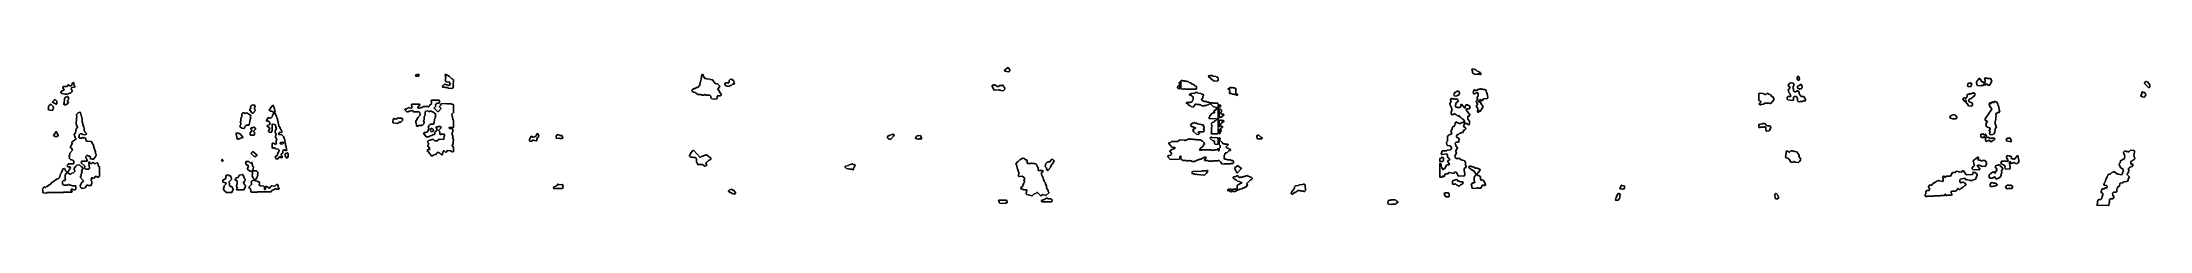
# Model space of a CAD drawing. Header units: millimetres. Extents: x 0 to 8419, y 0 to 553.
import ezdxf

# ---------------------------------------------------------------- set-up
doc = ezdxf.new("R2010")
doc.units = ezdxf.units.MM
doc.layers.add('K', color=7, linetype='Continuous')

msp = doc.modelspace()

# ---------------------------------------------------------------- linework, layer by layer
at = {"layer": 'K'}
for points in [[(1489.8, 520.8), (1491.8, 523.1), (1494.3, 523.1), (1495.5, 524.5), (1501.8, 524.5), (1503, 525.9), (1506.3, 523.7), (1501.9, 517.1), (1493.7, 517.9), (1489.8, 520.8)], [(1617.7, 472.9), (1610.2, 472.9), (1609, 474.3), (1600.3, 474.3), (1598.3, 476.5), (1600.2, 480.2), (1607.8, 485.9), (1626.4, 481.6), (1629.5, 486.5), (1627, 493.6), (1625.2, 495.7), (1615.2, 494.3), (1610.8, 499.3), (1610.8, 510.9), (1612, 512.3), (1612, 515.1), (1610.8, 516.5), (1609.5, 523.7), (1611.5, 525.9), (1626.5, 517.3), (1636.5, 507.3), (1639, 507.3), (1643.4, 503.7), (1642.2, 482.3), (1643.4, 479.4), (1642.2, 477.9), (1642.2, 472.2), (1639, 468.6), (1622.7, 470), (1617.7, 472.9)], [(2671.4, 432.2), (2671.4, 437.9), (2666.5, 442.9), (2649.7, 442.9), (2648.6, 444.3), (2645.3, 444.3), (2644.2, 442.9), (2634, 442.9), (2632.9, 444.3), (2618.4, 444.3), (2612.8, 450), (2608.3, 452.9), (2601.6, 454.3), (2597.1, 457.2), (2594.2, 460.8), (2597.1, 464.5), (2603.8, 468.8), (2608.3, 468.8), (2613.9, 473.1), (2618.4, 473.1), (2620.6, 474.5), (2626.7, 482.3), (2626.7, 486.6), (2628.9, 489.4), (2628.9, 495.1), (2631.2, 498), (2632.3, 509.4), (2634.5, 512.3), (2632.3, 516.5), (2634.5, 519.4), (2634.5, 522.3), (2637.4, 526), (2640.3, 522.3), (2640.3, 519.4), (2642.5, 515.2), (2647.5, 508.8), (2653.1, 508.8), (2654.3, 507.3), (2667.7, 505.9), (2668.8, 504.5), (2677.7, 503.1), (2688.9, 488.8), (2695.5, 487.4), (2696.7, 488.8), (2707.5, 478), (2698.5, 466.5), (2704.1, 459.4), (2705.2, 455.1), (2713, 443.7), (2710.2, 440), (2701.1, 440), (2699, 441.4), (2696.2, 437.9), (2696.2, 429.4), (2693.4, 425.7), (2675.4, 427.1), (2671.4, 432.2)], [(2733.6, 480), (2731.3, 480), (2727.4, 485.1), (2727.4, 488), (2730.2, 491.6), (2739.2, 491.6), (2741.4, 490.2), (2744.1, 493.7), (2744.1, 500.9), (2749.2, 505.9), (2753.7, 504.5), (2756, 505.9), (2759.4, 503), (2762.2, 499.4), (2763.3, 493.7), (2765.6, 490.8), (2762.7, 485.7), (2757.1, 485.7), (2752.7, 481.4), (2748.2, 481.4), (2746, 480), (2743.7, 477.1), (2736.4, 477.9), (2733.6, 480)], [(3851.4, 537.2), (3850.2, 538.6), (3845, 538.6), (3842.9, 540.8), (3847.6, 545.9), (3850.2, 545.9), (3854, 550.2), (3859.3, 553.1), (3866.5, 540.8), (3861.9, 535.7), (3851.4, 537.2)], [(4657.8, 518), (4660, 520.2), (4664.2, 520.2), (4665.6, 521.6), (4672.7, 521.6), (4676.9, 518.8), (4688.1, 517.3), (4690.9, 514.5), (4695.1, 514.5), (4697.2, 512.3), (4697.2, 500.8), (4695.1, 498.6), (4678.2, 500), (4657.8, 518)], [(5740, 529.9), (5738.1, 527.1), (5729.7, 527.1), (5728.7, 525.7), (5718.2, 527.2), (5713.9, 532.2), (5713.9, 537.9), (5711.1, 543.7), (5713.5, 547.4), (5720.2, 545.9), (5721.2, 544.5), (5724.9, 544.5), (5732.5, 538.8), (5737.2, 537.3), (5740.9, 533.1), (5741.8, 534.5), (5743.8, 533), (5747.2, 528), (5744.7, 524.2), (5740, 529.9)], [(7009.9, 505.1), (7009.9, 513.7), (7013.7, 518.8), (7016.5, 515.2), (7019.8, 506.5), (7017, 502.9), (7014.9, 502.9), (7013.8, 501.4), (7009.9, 505.1)], [(7728.3, 485.1), (7728.3, 487.9), (7726.4, 490.8), (7726.4, 495.1), (7736.8, 508.8), (7739.9, 508.8), (7749.7, 494.5), (7753.7, 495.9), (7757.6, 490.3), (7760.9, 495.1), (7760.9, 503.7), (7759, 508), (7761.5, 511.6), (7763.6, 511.6), (7764.6, 510.2), (7769.5, 510.2), (7770.5, 508.8), (7782.3, 508.8), (7787.8, 499.4), (7783.9, 490.8), (7777.4, 481.4), (7770.4, 484.3), (7767.4, 487.1), (7763.6, 485.7), (7761.6, 482.8), (7757.6, 487.1), (7753.7, 481.4), (7744.8, 481.4), (7743.8, 480), (7730.9, 481.4), (7728.3, 485.1)], [(44.5, 411.4), (40.8, 415.1), (48.7, 423.1), (53, 423.1), (58, 418), (58, 407.9), (55.8, 405.7), (47.3, 411.4), (44.5, 411.4)], [(78.3, 448.6), (74.7, 452.2), (74.7, 455.1), (79.7, 460.2), (82.5, 461.7), (83.9, 460.2), (87.3, 463.7), (83.1, 472.2), (83.1, 475.1), (85.3, 477.3), (99.4, 477.3), (103.6, 483.1), (114.9, 478.8), (118.3, 482.3), (119.8, 489.4), (124.8, 493.1), (127, 490.9), (127, 485.1), (131.2, 476.5), (129.1, 474.3), (119.2, 472.9), (117.1, 470.8), (115.7, 468), (120, 459.4), (118.5, 455), (113.6, 450), (107.9, 450), (105.1, 447.1), (102.3, 447.1), (100.9, 445.7), (95.2, 445.7), (93.8, 447.1), (91, 445.7), (78.3, 448.6)], [(87.4, 408), (87.4, 418), (88.8, 419.4), (88.8, 429.4), (92.3, 433), (100.8, 437.4), (105.9, 433.7), (105.9, 423.6), (100.3, 418), (105.9, 413.7), (98.1, 404.3), (93.8, 404.3), (92.4, 402.9), (87.4, 403.6), (85.9, 406.5), (87.4, 408)], [(1537.2, 220.8), (1542.9, 224.5), (1546.7, 224.5), (1548.4, 226.5), (1541, 239.4), (1541, 242.3), (1543.5, 245.1), (1543.5, 247.9), (1539.7, 256.5), (1542.9, 260.2), (1551.7, 261.6), (1556.6, 264.5), (1563, 264.5), (1567.9, 258.8), (1577.8, 258.8), (1585.3, 265.9), (1602.8, 264.5), (1604.6, 266.6), (1605.8, 278), (1607.1, 279.4), (1607.1, 283.6), (1605.2, 285.7), (1594.1, 285.7), (1592.9, 284.3), (1590.3, 284.3), (1588.4, 286.5), (1588.4, 295.1), (1583.3, 300.8), (1594.6, 312.2), (1591.5, 315.7), (1589, 315.7), (1586.6, 318.6), (1580.4, 315.7), (1576.7, 315.7), (1572.4, 312.2), (1574.8, 309.4), (1577.4, 302.2), (1568.6, 293.6), (1568.6, 286.5), (1566.7, 284.3), (1561.7, 284.3), (1556.7, 280), (1549.2, 278.6), (1545.5, 275.7), (1534.2, 275.7), (1523.5, 289.4), (1526.7, 293.1), (1534.2, 293.1), (1535.4, 294.5), (1537.9, 294.5), (1541, 298), (1544.7, 308), (1542.2, 313.7), (1544.7, 318), (1544.7, 320.9), (1547.9, 324.5), (1550.4, 324.5), (1551.6, 325.9), (1562.9, 325.9), (1564.7, 328), (1568.4, 349.4), (1572.1, 353.7), (1569.6, 358), (1570.9, 359.4), (1570.9, 365.1), (1572.1, 366.5), (1560.4, 375.7), (1557.9, 375.7), (1554.1, 378.6), (1548, 378.6), (1544.2, 375.7), (1540.4, 380), (1533, 378.6), (1530, 375.1), (1530, 363.6), (1528.7, 362.2), (1528.7, 359.3), (1526.2, 356.5), (1526.2, 343.6), (1523.7, 340.8), (1526.2, 333.7), (1525, 327.9), (1519.3, 321.4), (1515.6, 321.4), (1514.3, 320), (1504.3, 320), (1498.1, 317.1), (1494.9, 320.8), (1493.6, 330.8), (1492.4, 332.2), (1492.4, 338), (1498.6, 346.6), (1501.1, 352.3), (1509.8, 362.3), (1508.6, 372.2), (1505.5, 375.7), (1485.7, 375.7), (1484.4, 374.2), (1479.3, 381.4), (1474.4, 380), (1473.1, 381.4), (1469.4, 378.6), (1465.7, 378.6), (1462, 375.7), (1456.9, 375.7), (1448.7, 383.6), (1448.7, 385.1), (1450.7, 387.3), (1454.5, 387.3), (1455.7, 386), (1459.4, 390.2), (1461.9, 390.2), (1464.4, 393.1), (1465.7, 391.6), (1475.6, 390.2), (1477.4, 392.3), (1477.4, 395.1), (1476.2, 396.5), (1474.9, 403.7), (1476.8, 405.9), (1506.9, 405.9), (1508.8, 402.2), (1502.5, 396.5), (1500.1, 392.3), (1501.8, 390.3), (1503.1, 391.7), (1504.4, 390.2), (1508, 390.2), (1513, 393.1), (1518, 393.1), (1523, 397.3), (1540.5, 397.3), (1541.8, 395.9), (1544.2, 395.9), (1549.1, 403.1), (1550.4, 403.1), (1555.9, 409.4), (1554.7, 410.8), (1554.7, 416.5), (1553.4, 417.9), (1555.4, 421.6), (1585.4, 421.6), (1587.3, 419.4), (1587.3, 412.2), (1585.4, 410), (1577.9, 410), (1575.4, 408.6), (1571.1, 403.6), (1572.4, 397.9), (1567.4, 392.2), (1567.4, 389.4), (1579.2, 377.3), (1582.8, 377.3), (1593.3, 389.4), (1587.1, 395.1), (1587.1, 396.6), (1590.9, 400.9), (1590.9, 403.7), (1594, 407.3), (1616.6, 408.8), (1617.8, 407.3), (1626.5, 407.3), (1629, 408.8), (1635.2, 405.9), (1640.2, 405.9), (1643.4, 403.7), (1643.4, 372.2), (1635.9, 366.5), (1635.9, 362.3), (1637.2, 360.9), (1637.2, 358), (1639.7, 355.1), (1640.9, 346.6), (1643.4, 340.8), (1643.4, 313.6), (1626.5, 312.9), (1624.7, 310.8), (1626.5, 308.8), (1637.8, 308.8), (1640.9, 303.7), (1640.9, 295.1), (1636, 290.8), (1637.2, 289.4), (1637.2, 285.1), (1639.7, 282.3), (1642.2, 275.1), (1639.7, 272.2), (1643.4, 263.7), (1643.4, 259.3), (1642.2, 257.9), (1642.2, 246.5), (1637.2, 240.8), (1643.4, 232.3), (1643.4, 216.4), (1637.7, 215.7), (1631.4, 218.6), (1619, 220), (1614.1, 214.3), (1611.5, 214.3), (1604.1, 220), (1602.3, 217.9), (1602.3, 213.6), (1599.8, 210.8), (1599.8, 205.1), (1597.8, 202.8), (1596.5, 204.3), (1594, 204.3), (1590.3, 208.6), (1586.6, 211.4), (1584.1, 211.4), (1581.6, 214.2), (1574.8, 207.9), (1572.9, 204.3), (1564.2, 202.9), (1556.7, 197.1), (1547.2, 207.9), (1543.5, 215), (1537.2, 220.8)], [(3829.4, 461.4), (3828.1, 462.9), (3822.9, 462.9), (3821.7, 464.3), (3802.2, 462.9), (3795, 476.5), (3795, 480.9), (3797, 483.1), (3799.7, 483.1), (3801, 481.7), (3802.2, 483.1), (3804.9, 483.1), (3815.2, 477.3), (3820.4, 477.3), (3825.5, 481.6), (3834.6, 481.6), (3836, 483.1), (3845.8, 470.9), (3845.8, 466.5), (3838.6, 460), (3829.4, 461.4)], [(4536, 478), (4542.4, 484.5), (4544.6, 482.3), (4544.6, 469.3), (4542.4, 467.1), (4534.6, 472.2), (4534.6, 473.7), (4536, 475.1), (4536, 478)], [(4544.7, 490.8), (4542.4, 488.5), (4540.2, 492.3), (4542.5, 494.6), (4544.7, 490.8)], [(4555.1, 500.2), (4562.1, 500.2), (4563.5, 498.8), (4570.5, 498.8), (4571.9, 497.3), (4577.5, 497.3), (4581.7, 493), (4587.3, 491.6), (4594.3, 485.9), (4599.9, 484.5), (4604.1, 480.2), (4610.4, 476.6), (4610.4, 467.9), (4608.3, 465.7), (4590, 465.7), (4588.6, 467.1), (4587.3, 465.7), (4573.2, 465.7), (4571.8, 467.1), (4570.5, 465.7), (4564.8, 465.7), (4563.4, 467.1), (4560.7, 467.1), (4559.3, 465.7), (4550.8, 467.2), (4548.6, 469.3), (4548.6, 499.4), (4550.8, 501.6), (4553.7, 501.6), (4555.1, 500.2)], [(4683.8, 338.8), (4688, 340.2), (4692.8, 345.1), (4690.8, 347.1), (4662.8, 348.6), (4660.6, 352.3), (4664.8, 356.6), (4664.8, 359.4), (4674, 370.2), (4678.2, 371.6), (4681, 370.2), (4683, 372.3), (4683, 375.1), (4680.2, 379.4), (4683.8, 383.1), (4685.2, 381.7), (4694.2, 389.4), (4690.8, 392.9), (4686.6, 392.9), (4685.2, 394.3), (4678.2, 395.7), (4667, 407.1), (4660.1, 405.7), (4655.8, 402.8), (4654.4, 404.3), (4650.3, 401.4), (4644.7, 401.4), (4640.4, 398.5), (4639, 400), (4632, 400), (4627.8, 402.9), (4623.6, 402.9), (4622.2, 404.3), (4612.4, 404.3), (4611, 405.7), (4606.9, 405.7), (4597.1, 394.3), (4591.4, 395.7), (4587.2, 400), (4581.6, 401.4), (4576, 407.2), (4569.6, 410.8), (4571.8, 413.1), (4580.2, 413.1), (4581.6, 414.5), (4583.1, 413.1), (4587.2, 413.1), (4588.6, 414.5), (4591.4, 414.5), (4593.4, 416.6), (4593.4, 419.4), (4597.6, 423.7), (4597.6, 435.1), (4590, 441.4), (4584.4, 442.9), (4582.2, 445.1), (4584.4, 447.4), (4587.2, 445.9), (4591.4, 448.8), (4602.6, 450.2), (4606.8, 453.1), (4609.6, 451.7), (4611, 453.1), (4615.3, 453.1), (4618.1, 450.2), (4627.9, 448.8), (4630.7, 445.9), (4634.9, 445.9), (4639.9, 442.3), (4635.6, 437.9), (4635.6, 430.8), (4631.4, 426.5), (4631.4, 423.7), (4637.7, 418.8), (4640.5, 418.8), (4641.9, 417.3), (4648.9, 417.3), (4653.1, 414.5), (4658.7, 414.5), (4665.7, 411.6), (4675.5, 411.6), (4676.9, 410.2), (4695.1, 410.2), (4697.2, 408), (4697.2, 390.8), (4695.9, 388), (4697.2, 386.6), (4697.2, 346.5), (4695.9, 345.1), (4697.2, 343.7), (4697.2, 315.1), (4699.2, 313.1), (4701.2, 315.1), (4701.2, 339.4), (4703.4, 341.6), (4709.1, 341.6), (4710.5, 340.2), (4718.9, 340.2), (4721.1, 337.9), (4714.7, 332.9), (4711.9, 332.9), (4708.4, 329.3), (4708.4, 325.1), (4705.7, 322.2), (4709.1, 317.3), (4713.3, 317.3), (4715.5, 315.1), (4708.4, 309.3), (4708.4, 302.3), (4709.9, 299.4), (4708.4, 297.9), (4708.4, 295.1), (4705.6, 292.2), (4705.6, 289.3), (4703.4, 287.1), (4701.2, 289.3), (4701.2, 306.5), (4699.2, 308.5), (4697.2, 306.5), (4697.2, 289.3), (4695.1, 287.1), (4671.2, 287.1), (4669, 289.4), (4670.4, 290.9), (4670.4, 313.7), (4673.2, 316.6), (4673.2, 319.3), (4670.4, 322.2), (4670.4, 329.4), (4674, 333), (4679.6, 334.5), (4683.8, 338.8)], [(4736.2, 468), (4738.4, 470.2), (4740.7, 468), (4738.4, 465.7), (4736.2, 468)], [(4741.8, 450.8), (4743.2, 452.3), (4743.2, 455.1), (4746, 458), (4743.2, 460.8), (4743.2, 466.5), (4741.8, 467.9), (4745.4, 473.1), (4748.3, 473.1), (4749.7, 471.6), (4755.3, 473.1), (4756.7, 471.6), (4762.3, 471.6), (4768.6, 468), (4768.6, 450.9), (4775.7, 443.7), (4773.5, 441.4), (4767.8, 444.3), (4762.2, 444.3), (4760.8, 445.7), (4753.8, 445.7), (4751, 448.6), (4744, 448.6), (4741.8, 450.8)], [(5588.7, 156.6), (5590.5, 153.7), (5590.5, 150.8), (5595.6, 143.1), (5598.4, 147.3), (5601.2, 147.3), (5609.7, 161.6), (5611.6, 163.1), (5619.2, 163.1), (5621.4, 166.5), (5613.9, 176.5), (5616.3, 180.2), (5620.1, 181.6), (5622.4, 185.1), (5619.1, 190), (5616.3, 191.5), (5613.9, 195.1), (5613.9, 202.2), (5610.7, 207.1), (5590.9, 204.3), (5588.4, 207.9), (5590.3, 212.3), (5590.3, 215.1), (5592.7, 218.8), (5609.7, 218.8), (5611.6, 221.6), (5625.8, 223.1), (5629, 228), (5629, 232.2), (5624.8, 238.6), (5613.5, 240), (5611.1, 243.6), (5610.1, 253.7), (5613, 258), (5613, 276.6), (5617.3, 281.6), (5624.8, 284.5), (5625.8, 285.9), (5628.6, 285.9), (5630.9, 289.4), (5626.2, 298), (5631.9, 306.6), (5631.9, 312.3), (5634.2, 315.9), (5639, 317.3), (5643.2, 322.3), (5644.1, 329.4), (5648.5, 336), (5650.4, 333), (5663.5, 327.4), (5667.3, 331.6), (5670.1, 331.6), (5671.1, 333.1), (5678.6, 333.1), (5681.8, 338), (5675.8, 345.7), (5672, 347.2), (5667.3, 352.9), (5665.4, 352.9), (5658.8, 361.4), (5655.1, 358.5), (5649.4, 362.9), (5647.5, 362.9), (5645.6, 365.7), (5643.7, 365.7), (5642.7, 367.1), (5640, 367.1), (5636.2, 364.3), (5632.5, 364.3), (5631.5, 362.8), (5628.1, 366.5), (5628.1, 375.1), (5630.9, 379.4), (5630.9, 389.4), (5625.2, 399.4), (5625.2, 402.2), (5623.4, 405.1), (5623.4, 409.4), (5628.1, 416.5), (5625.2, 422.2), (5625.2, 425.1), (5627.7, 428.8), (5633.4, 428.8), (5634.4, 427.3), (5642.9, 427.3), (5643.8, 425.9), (5652.3, 425.9), (5654.2, 424.5), (5656.6, 419.4), (5654.2, 415.7), (5650.4, 414.3), (5647.1, 409.3), (5646.2, 403.6), (5644.3, 400.8), (5644.3, 399.4), (5647.6, 394.5), (5652.3, 394.5), (5653.2, 393.1), (5663.5, 393.1), (5666.8, 398), (5666.8, 402.3), (5669.2, 406), (5682.4, 390.3), (5684.7, 393.7), (5685.6, 399.4), (5688, 403.1), (5694.7, 403.1), (5696.6, 400.2), (5699.5, 400.2), (5703.8, 392.2), (5700.4, 387.1), (5694.7, 387.1), (5692.8, 388.5), (5691.9, 387.1), (5690, 387.1), (5687.7, 383.7), (5702.8, 363.7), (5700.4, 358.6), (5696.6, 358.6), (5694.3, 355.1), (5694.3, 346.6), (5700.9, 338), (5700.9, 335.1), (5701.9, 333.7), (5701.9, 326.5), (5699.4, 322.8), (5698.4, 324.3), (5695.6, 324.3), (5689, 328.6), (5687.1, 328.6), (5684.3, 331.4), (5677.4, 319.4), (5680.6, 314.5), (5684.4, 313), (5686.8, 307.9), (5681.5, 301.4), (5680.5, 302.8), (5673, 291.4), (5668.3, 292.8), (5666.5, 290), (5661.7, 288.6), (5657, 284.3), (5653.2, 284.3), (5650, 279.4), (5650, 276.6), (5653.2, 271.6), (5658, 270.2), (5661.3, 265.1), (5659.4, 262.2), (5659.4, 257.9), (5657, 254.3), (5647.6, 254.3), (5644.3, 249.4), (5644.3, 246.6), (5647.1, 242.3), (5647.1, 239.4), (5653.8, 230.8), (5646.2, 219.4), (5646.2, 216.5), (5649, 209.4), (5642.4, 199.4), (5644.3, 193.7), (5647.6, 188.8), (5662.7, 188.8), (5667.4, 183.1), (5672.1, 183.1), (5673.1, 181.6), (5679.7, 180.2), (5684.9, 173.7), (5685.8, 162.3), (5688.7, 156.5), (5685.3, 151.4), (5683.4, 151.4), (5680.2, 146.5), (5680.2, 139.4), (5682.1, 136.6), (5683, 122.2), (5680.6, 118.6), (5657.8, 117.1), (5648.4, 132.9), (5646.6, 134.3), (5641.9, 132.9), (5639.1, 128.6), (5619.3, 132.8), (5615.5, 127.1), (5606.1, 127.1), (5598.5, 114.2), (5594.7, 118.5), (5591, 112.9), (5582.8, 113.6), (5583.3, 168.8), (5586.3, 167.3), (5588.7, 163.7), (5588.7, 156.6)], [(5639.4, 442.2), (5640.3, 448), (5644.6, 454.5), (5646.5, 454.5), (5649.4, 457.3), (5652.2, 457.3), (5653.1, 458.8), (5657, 458.8), (5661.3, 452.3), (5661.3, 447.9), (5657.9, 442.9), (5655.1, 442.9), (5652.3, 440), (5649.5, 440), (5648.5, 438.6), (5641.3, 439.3), (5639.4, 442.2)], [(5735.6, 382.2), (5734.7, 383.6), (5734.7, 389.4), (5728.1, 398), (5732.8, 405.1), (5732.8, 407.9), (5728.1, 416.5), (5734.7, 425.1), (5734.7, 426.5), (5730.9, 432.2), (5735.6, 439.4), (5735.6, 447.9), (5733.3, 451.5), (5730.6, 452.8), (5729.7, 451.4), (5727.8, 451.4), (5725.9, 448.6), (5721.2, 448.6), (5720.2, 447.1), (5718.2, 447.1), (5715.8, 450.8), (5716.8, 458), (5720.1, 463.1), (5723, 463.1), (5724, 461.6), (5731.4, 461.6), (5733.3, 464.5), (5736.1, 464.5), (5737.1, 465.9), (5744.6, 465.9), (5745.6, 467.3), (5747.6, 467.3), (5748.5, 465.9), (5755.1, 465.9), (5756.1, 464.5), (5763.6, 464.5), (5765.5, 463), (5767.9, 459.4), (5768.8, 453.7), (5771.7, 448), (5771.7, 445.1), (5773.6, 442.3), (5774.5, 432.2), (5772.1, 428.6), (5757, 427.1), (5752.3, 420), (5744.7, 424.3), (5741.9, 419.9), (5740.9, 421.3), (5738.7, 416.5), (5740.9, 413.1), (5743.8, 417.4), (5746.2, 413.7), (5746.2, 409.4), (5755.7, 396.5), (5743.8, 377.1), (5740.9, 381.3), (5736.2, 372.8), (5734.7, 373.6), (5732.8, 378), (5735.6, 382.2)], [(6864.8, 415.1), (6864.8, 416.5), (6862.2, 420), (6857.3, 420.7), (6857.3, 448), (6858.9, 450.2), (6874.2, 448.8), (6875.3, 447.3), (6878.5, 447.3), (6881.7, 444.5), (6884.9, 444.5), (6889.2, 448.8), (6893.6, 448.8), (6896.9, 445.9), (6902.3, 444.5), (6908.8, 437.3), (6912.1, 437.3), (6917, 429.4), (6917, 423.6), (6904.5, 408.6), (6901.1, 408.6), (6900.1, 410), (6880.7, 410), (6876.3, 405.7), (6866.6, 404.3), (6865.5, 402.9), (6860.5, 403.6), (6858.3, 406.5), (6864.8, 415.1)], [(7012, 427.9), (7009.9, 430.8), (7009.9, 433.6), (7007.2, 437.1), (6998.6, 437.1), (6996, 433.6), (6996, 425.1), (6993.2, 421.4), (6973.6, 422.9), (6970.9, 426.5), (6970.9, 433.7), (6973.7, 437.3), (6980.2, 437.3), (6982.3, 436), (6984.9, 439.4), (6981.7, 445.1), (6981.7, 447.9), (6977.4, 453.6), (6976.3, 459.3), (6974.1, 462.2), (6980.6, 472.3), (6980.6, 473.6), (6974.1, 482.2), (6979, 488.7), (6983.4, 491.6), (6994.3, 490.2), (6997.1, 486.6), (6997.1, 480.8), (6993.8, 476.5), (6993.8, 469.4), (6996, 466.6), (6996, 460.8), (6999.7, 455.9), (7004, 455.9), (7007.2, 458.8), (7011.5, 458.8), (7012.7, 460.3), (7017.6, 453.7), (7018.7, 448), (7026.8, 437.3), (7036.5, 437.3), (7043.6, 425.1), (7043.6, 422.2), (7040.8, 418.6), (7035.4, 420), (7030, 417.1), (7021.4, 417.1), (7020.3, 415.7), (7014.2, 416.4), (7012, 419.4), (7012, 427.9)], [(7009.8, 473.7), (7014.8, 480.2), (7020.2, 481.6), (7022.4, 484.5), (7026.8, 484.5), (7029.5, 480.9), (7030.6, 472.2), (7025.7, 467.1), (7021.4, 467.1), (7020.3, 465.7), (7012.6, 470), (7009.8, 473.7)], [(7686.4, 410), (7683.9, 413.7), (7685.9, 417.9), (7683.5, 421.4), (7679.5, 417.1), (7672, 426.5), (7676.5, 431.6), (7680.6, 431.6), (7683.5, 427.4), (7689.8, 438), (7689.8, 442.3), (7692.3, 445.9), (7696.3, 445.9), (7701.3, 448.8), (7702.3, 447.3), (7705.2, 447.3), (7713.2, 451.7), (7714.2, 450.2), (7716, 450.2), (7717.1, 451.7), (7719.7, 448), (7719.7, 442.2), (7715.1, 435.6), (7714.1, 437.1), (7705.3, 428.6), (7698.4, 425.7), (7695, 420.8), (7698.4, 415.9), (7708.3, 411.6), (7710.8, 408), (7710.8, 403.6), (7708.2, 400), (7706.3, 400), (7705.3, 398.6), (7695.3, 400), (7689.4, 408.6), (7686.4, 410)], [(7690.8, 480.8), (7691.8, 486.6), (7694.3, 490.2), (7700.2, 490.2), (7701.3, 491.7), (7702.3, 490.2), (7705.3, 490.2), (7707.8, 486.5), (7706.8, 485.1), (7706.8, 482.2), (7702.3, 475.7), (7693.3, 477.2), (7690.8, 480.8)], [(8388.2, 435), (8382.8, 439.4), (8386.8, 449.4), (8386.8, 453.7), (8390.2, 455.9), (8392.9, 453.1), (8398.3, 453.1), (8401.7, 448), (8403, 442.2), (8396.9, 434.3), (8388.2, 435)], [(8413.5, 473.6), (8397.5, 489.3), (8397.5, 490.9), (8402.2, 495.9), (8404.9, 497.4), (8409, 495.9), (8419, 483.7), (8419, 475.1), (8416.9, 472.8), (8413.5, 473.6)], [(0, 63.7), (4.3, 68), (4.3, 70.9), (7.9, 74.5), (13.5, 71.7), (17.7, 75.9), (20.5, 75.9), (27.5, 83), (31.8, 84.5), (37.4, 90.2), (60, 107.3), (64.2, 107.3), (67.7, 110.9), (70.5, 116.6), (73.3, 126.6), (77.5, 130.9), (77.5, 133.7), (81.7, 140.8), (81.7, 145.1), (83.9, 147.3), (88.2, 148.8), (91.8, 145.1), (91.8, 142.3), (94.6, 138), (99.5, 133.1), (100.8, 133.1), (105.7, 138), (109.9, 146.6), (114.1, 150.8), (109.3, 154.3), (103.6, 154.3), (100, 157.9), (101.5, 162.3), (106.4, 167.3), (124.7, 167.3), (126.8, 169.4), (126.8, 176.5), (121.9, 181.4), (113.5, 184.3), (108.5, 189.3), (108.5, 192.3), (109.9, 193.7), (108.5, 195.1), (108.5, 200.9), (109.9, 202.3), (109.9, 209.4), (121.1, 222.3), (118.4, 227.9), (112.7, 232.2), (112.7, 235.1), (117, 243.7), (119.7, 246.6), (118.3, 253.7), (135.2, 266.6), (132.4, 270.8), (132.4, 275.1), (129.6, 279.3), (128.2, 285.1), (133.8, 290.9), (135.2, 308), (140.9, 312.3), (140.9, 315.1), (135.2, 325.1), (136.7, 352.3), (138.1, 353.7), (136.6, 365.1), (144.4, 371.6), (151.6, 374.5), (153.7, 372.3), (158, 350.9), (159.4, 349.4), (159.4, 338), (160.8, 336.5), (159.4, 335.1), (162.2, 328), (162.2, 323.7), (165, 319.4), (165, 315.1), (167.8, 312.3), (167.8, 300.8), (170.6, 295.2), (177.7, 288), (172.7, 282.9), (162.8, 284.3), (158.5, 287.1), (151.6, 287.1), (148.1, 283.6), (148.1, 276.5), (146.7, 275.1), (146.7, 272.3), (148.8, 270.2), (157.1, 270.2), (162.8, 273.1), (164.3, 271.6), (168.5, 271.6), (174.9, 268), (174.9, 260.9), (176.9, 258.8), (179.7, 257.3), (196.7, 255.9), (200.2, 249.4), (204.4, 245.1), (207.3, 229.4), (212.9, 215.1), (212.9, 208), (215.7, 205.1), (215.7, 202.2), (211.5, 193.6), (205.1, 185.7), (198, 185.7), (196.6, 187.1), (193.7, 187.1), (191.6, 189.4), (193, 195.1), (190.9, 197.1), (186.7, 197.1), (181.1, 200), (178.3, 200), (174.9, 196.5), (174.9, 192.3), (180.5, 179.4), (178.3, 177.1), (158.6, 177.1), (155.2, 170.8), (170.7, 158), (169.2, 149.4), (172.7, 145.9), (186.7, 145.9), (188.8, 148), (188.8, 153.6), (187.4, 155.1), (185.9, 172.3), (188.2, 174.5), (192.4, 168.8), (196.6, 168.8), (202.2, 173.1), (205.1, 170.2), (212.1, 167.4), (214.9, 170.2), (220.6, 171.6), (222.8, 169.4), (224.2, 160.9), (228.4, 153.7), (228.4, 117.9), (223.4, 112.9), (220.5, 112.9), (217.7, 115.7), (212.1, 115.7), (207.9, 110), (200.9, 111.4), (199.4, 110), (198, 111.4), (196, 109.4), (198.8, 105.1), (194.6, 100.8), (198.8, 96.6), (198.8, 93.6), (197.4, 92.2), (198.8, 90.9), (198.8, 87.9), (196, 85.1), (197.4, 82.2), (195.2, 80), (183.9, 80), (182.5, 81.4), (178.3, 81.4), (171.3, 71.4), (160, 68.6), (153.6, 73.6), (152.1, 79.4), (157.8, 90.9), (164.8, 98), (164.8, 99.3), (152.1, 113.7), (156.4, 119.4), (156.4, 128), (159.2, 130.9), (157.8, 140.8), (163.4, 148), (157.1, 155.7), (155.7, 155.7), (148.7, 162.9), (138.9, 161.4), (134, 157.9), (128.4, 147.9), (129.8, 139.4), (131.3, 138), (124.8, 131.4), (119.2, 130), (115, 125.7), (110.7, 125.7), (105, 130), (99.5, 131.4), (91.8, 123.6), (91.8, 106.6), (93.2, 105.1), (93.2, 102.2), (91, 100), (88.1, 100), (86.8, 101.4), (81.9, 96.5), (81.9, 86.6), (85.4, 81.6), (99.4, 81.6), (105.1, 84.5), (112.1, 81.6), (116.4, 81.6), (119.2, 78.8), (133.3, 78.8), (135.5, 76.5), (134, 75.1), (134, 65.1), (131.9, 62.9), (126.2, 62.9), (120.5, 65.7), (117.8, 65.7), (115.7, 63.6), (115.7, 60.8), (120, 55.1), (117.8, 52.9), (85.4, 52.9), (84, 51.4), (19.2, 51.4), (17.8, 50), (4.3, 50.7), (2.9, 52.2), (2.9, 60.8), (0, 63.7)], [(24, 388), (25.4, 389.4), (25.4, 398), (34.7, 406), (45.3, 395.1), (45.3, 392.2), (43.9, 390.8), (43.9, 386.5), (40.3, 381.4), (26.1, 382.9), (24, 385.1), (24, 388)], [(791, 319.4), (791, 322.3), (793.7, 325.1), (793.7, 329.4), (791, 335.1), (793.7, 338), (793.7, 349.4), (796.4, 352.3), (796.4, 355.1), (797.7, 356.6), (797.7, 368), (801.2, 371.6), (806.6, 371.6), (810.6, 368.8), (817.3, 371.6), (834.2, 360.8), (832.8, 359.3), (832.8, 353.7), (831.5, 350.8), (834.2, 348), (831.5, 345.1), (827.5, 323.6), (825.4, 321.4), (816, 321.4), (813.3, 320), (810, 316.5), (810, 313.6), (806.6, 308.6), (797.8, 309.3), (791.1, 315), (789.7, 318), (791, 319.4)], [(830, 385.1), (834, 390.8), (832.6, 395.1), (834, 398), (838.7, 401.6), (845.5, 403.1), (850.3, 399.4), (850.3, 396.5), (847.6, 392.2), (847.6, 386.6), (851.7, 382.2), (847.6, 377.9), (847.6, 375.1), (842.8, 370), (839.4, 370.7), (830, 382.2), (830, 385.1)], [(928.7, 232.8), (923.4, 230), (920.6, 230), (918.5, 232.2), (918.5, 248), (920.6, 250.2), (923.4, 250.2), (928.8, 247.3), (931.4, 244.5), (934.6, 246.6), (934.6, 260.9), (937.3, 263.7), (937.3, 266.5), (932, 272.2), (932, 278), (934.6, 283.7), (934.6, 286.5), (932, 289.3), (932, 292.2), (930.6, 293.6), (930.6, 299.4), (936, 308), (933.3, 312.2), (933.3, 320.8), (928.7, 324.3), (921.9, 325.7), (920.7, 327.1), (918.7, 325.1), (918.7, 299.4), (914, 292.8), (907.2, 294.3), (903.8, 297.9), (909.1, 309.4), (898.4, 317.9), (901.8, 321.6), (907.2, 323), (910.5, 327.9), (907.8, 330.8), (907.8, 335.1), (904.5, 338.6), (897.8, 338.6), (895.7, 340.8), (898.4, 346.6), (904.5, 353.1), (909.9, 350.2), (916.6, 353), (919.9, 356.6), (919.9, 362.3), (921.2, 365.2), (928.7, 373.1), (930.8, 370.9), (930.8, 368), (936.2, 358), (937.5, 350.9), (940.2, 346.6), (940.2, 342.3), (942.9, 336.6), (942.9, 329.4), (944.2, 328), (945.6, 319.4), (950.9, 310.8), (950.9, 308), (955, 303.7), (957.7, 298), (957.7, 295.1), (955.6, 292.9), (947.6, 292.9), (944.3, 286.5), (946.2, 284.5), (956.9, 283.1), (964.4, 276.6), (969.7, 262.3), (971.1, 250.9), (972.4, 249.4), (972.4, 242.3), (975.1, 235.1), (975.1, 230.9), (976.4, 229.4), (976.4, 223.7), (977.8, 222.2), (975.7, 220), (973, 220), (971.6, 221.4), (967.6, 221.4), (964.9, 224.2), (961.7, 220.8), (961.7, 210.8), (955, 205.1), (956.3, 199.4), (959, 196.6), (959, 193.6), (956.9, 191.4), (952.8, 192.9), (950.2, 195.7), (942.9, 189.3), (940.8, 185.7), (934.7, 186.4), (930.6, 195.1), (940, 202.3), (940, 208), (945.4, 215.1), (946.7, 222.2), (942.1, 225.7), (932.7, 227.2), (928.7, 232.8)], [(917.9, 378.6), (911.2, 378.6), (906.4, 382.2), (914.5, 393.7), (922, 401.7), (925.4, 396.6), (928.1, 385.2), (929.5, 383.7), (929.5, 378), (930.9, 376.5), (928.7, 374.3), (922, 375.7), (917.9, 378.6)], [(1400.1, 333.6), (1402.6, 346.6), (1404.6, 348.8), (1407.1, 347.3), (1413.4, 347.3), (1414.6, 346), (1422, 351.7), (1423.3, 350.2), (1437, 350.2), (1438.9, 348), (1440.2, 345.1), (1439, 343.6), (1439, 340.8), (1433.3, 334.3), (1429.6, 334.3), (1428.3, 332.8), (1425.8, 334.3), (1419.6, 328.6), (1402, 331.4), (1400.1, 333.6)], [(4708.5, 397.9), (4704.9, 394.3), (4701.2, 396.5), (4701.2, 400.9), (4704.9, 403.1), (4708.5, 397.9)], [(4721.1, 363.7), (4709.1, 354.3), (4706.3, 354.3), (4703.4, 351.4), (4701.2, 353.6), (4701.2, 385.2), (4704.9, 387.4), (4711.2, 382.3), (4711.2, 375.1), (4708.4, 372.2), (4708.4, 369.4), (4711.9, 365.9), (4718.9, 365.9), (4721.1, 363.7)], [(7623.2, 358.8), (7625.2, 358.8), (7628.1, 361.6), (7637.1, 364.5), (7640.1, 361.6), (7642.1, 361.6), (7648.5, 353.7), (7648.5, 352.2), (7645, 347.1), (7631.6, 347.9), (7623.2, 350), (7620.7, 355.1), (7623.2, 358.8)], [(7780.7, 306.6), (7780.7, 307.9), (7778.3, 311.4), (7770.4, 314.3), (7766.4, 317.2), (7763.9, 320.8), (7764.9, 322.3), (7764.9, 326.5), (7763.9, 328), (7770.8, 336.5), (7768.4, 340), (7763.5, 340), (7760.9, 343.6), (7760.9, 348), (7787.6, 386.5), (7785.2, 391.4), (7784.2, 391.4), (7778.7, 399.4), (7778.7, 403.7), (7776.7, 408), (7779.3, 411.7), (7784.2, 408.8), (7789.2, 416), (7794.1, 411.7), (7798, 417.3), (7802.1, 417.3), (7803.1, 415.9), (7806, 415.9), (7811.5, 408), (7812.5, 400.8), (7815.5, 395.1), (7816.5, 383.7), (7819.4, 377.9), (7813.9, 371.4), (7811.9, 372.8), (7808, 370), (7806, 370), (7803.6, 366.5), (7804.6, 355.1), (7803.6, 353.6), (7803.6, 342.2), (7801.6, 339.4), (7801.6, 326.6), (7805.6, 319.4), (7805.6, 316.6), (7806.6, 315.1), (7801.6, 307.9), (7799.7, 292.2), (7796.2, 287.1), (7794.2, 287.1), (7792.2, 284.3), (7781.7, 283.6), (7778.7, 289.4), (7781.7, 293.7), (7776.7, 300.8), (7780.7, 306.6)], [(63.6, 282.3), (63.6, 279.3), (61.4, 277.1), (52.2, 276.4), (45.1, 280.8), (55.8, 296), (63.6, 282.3)], [(777, 291.6), (783.8, 288.8), (789.2, 288.8), (802, 273.7), (799.9, 271.4), (791.8, 270), (783.8, 265.7), (780.3, 266.4), (777.6, 272.2), (776.3, 282.2), (774.9, 283.6), (774.9, 289.4), (777, 291.6)], [(836.7, 303.6), (834, 306.5), (834, 309.4), (836.1, 311.6), (840.1, 311.6), (845.5, 314.5), (851.6, 309.4), (851.6, 306.5), (843.6, 298), (847.6, 293.7), (847.6, 283.6), (845.5, 281.4), (832.7, 282.1), (831.3, 283.6), (831.3, 290.9), (838, 299.4), (836.7, 303.6)], [(952.9, 245.9), (960.9, 247.3), (965.5, 250.8), (962.2, 254.3), (954.2, 252.9), (949.7, 249.4), (952.9, 245.9)], [(1563.4, 299.4), (1562.2, 305), (1557.9, 308.6), (1554.2, 308.6), (1551.2, 305.1), (1551.2, 299.4), (1555.5, 295.9), (1561.6, 297.3), (1563.4, 299.4)], [(1946.2, 262.2), (1947, 265.1), (1953.7, 277.4), (1957.8, 275.9), (1960.1, 273.1), (1960.8, 274.5), (1970.2, 275.9), (1971.8, 278.8), (1973.4, 278.8), (1975.3, 282.2), (1974.5, 283.7), (1976.5, 287.3), (1980.6, 287.3), (1984.2, 279.4), (1982.2, 274.3), (1979, 272.9), (1975.5, 266.5), (1976.3, 262.2), (1974.3, 258.6), (1966.3, 260), (1965.5, 261.4), (1960.8, 261.4), (1960.1, 262.8), (1957, 258.6), (1955.4, 258.6), (1954.6, 257.1), (1948.6, 257.9), (1946.2, 262.2)], [(2052.4, 272.2), (2053.2, 273.7), (2053.2, 278), (2056, 283.1), (2064.7, 283.1), (2067.9, 280.2), (2075.8, 280.2), (2079.3, 272.2), (2077.3, 268.6), (2068.6, 268.6), (2067.8, 269.9), (2067.1, 268.6), (2054, 269.3), (2052.4, 272.2)], [(3382, 266.4), (3377.7, 269.3), (3376.2, 272.2), (3376.2, 275.1), (3381.3, 280.2), (3386.9, 280.2), (3389.8, 283.1), (3396.9, 284.5), (3398.3, 285.9), (3401.2, 285.9), (3403.4, 283.7), (3402, 279.3), (3389.9, 265.7), (3382, 266.4)], [(3490.7, 267.2), (3488.5, 270.8), (3495, 278.8), (3507.9, 280.2), (3510.1, 278), (3510.1, 275.1), (3512.9, 270.8), (3512.9, 267.9), (3510.7, 265.7), (3509.2, 267.1), (3500.8, 267.1), (3499.3, 265.7), (3490.7, 267.2)], [(4653, 180), (4644.6, 180), (4642.4, 182.2), (4649.4, 192.2), (4647.4, 194.3), (4644.7, 194.3), (4627.9, 185.7), (4623.7, 185.7), (4619.5, 182.9), (4616.7, 182.9), (4602.7, 175.7), (4594.2, 175.7), (4590, 178.6), (4584.4, 178.6), (4583, 180), (4580.3, 180), (4578.9, 178.6), (4571.8, 178.6), (4570.4, 180), (4557.8, 180), (4552.2, 182.9), (4548.6, 186.5), (4548.6, 196.5), (4546.6, 198.5), (4544.6, 196.5), (4544.6, 187.9), (4542.5, 185.7), (4506, 184.3), (4495.4, 196.5), (4500.4, 200.2), (4507.4, 201.6), (4512.2, 206.5), (4503.8, 218), (4513, 224.5), (4518.6, 227.3), (4521.4, 227.3), (4526.2, 230.8), (4524.2, 232.9), (4513, 234.3), (4499.6, 249.4), (4501.8, 251.6), (4507.4, 253.1), (4511.6, 255.9), (4535.4, 255.9), (4540.3, 259.5), (4542.4, 263.1), (4563.5, 261.6), (4566.2, 260.2), (4581.6, 267.4), (4584.5, 265.9), (4597.1, 265.9), (4598.5, 264.5), (4609.7, 264.5), (4611.1, 263.1), (4625.1, 263.1), (4633.5, 258.8), (4641.2, 250.9), (4642.7, 246.5), (4638.4, 242.2), (4635.6, 236.5), (4628.6, 230.8), (4628.6, 229.3), (4623.1, 223.7), (4625.1, 221.6), (4630.6, 221.6), (4632, 223.1), (4667.1, 223.1), (4668.5, 221.6), (4682.4, 221.6), (4683.8, 223.1), (4690.8, 223.1), (4695, 227.4), (4697.2, 225.1), (4697.2, 220.9), (4699.2, 218.8), (4701.2, 220.9), (4701.2, 228), (4705.4, 232.3), (4705.4, 240.8), (4701.2, 245.1), (4701.2, 258), (4704.9, 260.2), (4714, 252.3), (4717.5, 247.3), (4723.1, 247.3), (4724.5, 245.9), (4735.7, 245.9), (4737.9, 243.7), (4729.4, 235.1), (4729.4, 233.7), (4732.9, 230.2), (4737.1, 230.2), (4741.3, 225.9), (4745.5, 225.9), (4747.7, 223.7), (4745.5, 220), (4741.3, 220), (4731.5, 211.4), (4727.3, 211.4), (4723.8, 207.9), (4723.8, 203.6), (4721, 200.8), (4721, 195.1), (4722.5, 192.2), (4721, 190.8), (4721, 188), (4723.1, 185.9), (4728.7, 185.9), (4735.7, 183.1), (4745.5, 183.1), (4751.1, 180.2), (4756.7, 180.2), (4758.8, 178), (4758.8, 170.8), (4756.7, 168.6), (4748.3, 168.6), (4746.9, 167.1), (4723.1, 167.1), (4721.7, 165.7), (4712.5, 166.4), (4708.3, 173.6), (4702, 180), (4697.9, 180), (4696.5, 178.6), (4676.9, 178.6), (4675.5, 177.1), (4668.4, 177.1), (4667, 178.6), (4664.3, 178.6), (4662.9, 177.1), (4660, 177.1), (4653, 180)], [(4586.4, 320.8), (4594.2, 330.2), (4597, 330.2), (4599.8, 333.1), (4606.9, 330.2), (4611.1, 330.2), (4615.3, 327.3), (4630.7, 324.5), (4632.1, 323.1), (4637.7, 323.1), (4639.9, 320.8), (4637.1, 318), (4642.7, 313.7), (4641.2, 312.2), (4641.2, 309.3), (4638.5, 306.5), (4641.2, 302.3), (4641.2, 297.9), (4639.1, 295.7), (4619.5, 295.7), (4617.5, 293.7), (4623.1, 288), (4619.4, 284.2), (4618, 285.7), (4611.7, 285), (4600.5, 295), (4596.2, 302.2), (4598.4, 305.9), (4605.4, 308.8), (4607.4, 310.8), (4605.4, 312.9), (4601.2, 312.9), (4597, 315.7), (4594.2, 315.7), (4586.4, 320.8)], [(4695.1, 244.3), (4685.2, 245.7), (4683, 247.9), (4683, 256.5), (4681, 258.6), (4676.8, 258.6), (4664.8, 269.4), (4668.4, 274.5), (4671.3, 274.5), (4672.7, 273.1), (4695.1, 271.6), (4697.2, 269.4), (4697.2, 246.5), (4695.1, 244.3)], [(4703.4, 264.2), (4701.2, 266.5), (4701.2, 269.4), (4703.4, 271.7), (4705.6, 269.4), (4705.6, 266.5), (4703.4, 264.2)], [(4858.9, 265.7), (4853.9, 267.9), (4853.9, 273.6), (4851, 278), (4856, 281.6), (4860.3, 281.6), (4867.3, 274.5), (4870.1, 274.5), (4873.7, 269.4), (4871.5, 267.1), (4860.3, 267.1), (4858.9, 265.7)], [(6885.4, 312.2), (6882.7, 315.7), (6879.6, 315.7), (6878.5, 314.3), (6863.4, 314.3), (6862.3, 312.9), (6857.8, 312.9), (6857.2, 325.2), (6859, 325.9), (6861.1, 324.5), (6862.2, 325.9), (6871.9, 327.3), (6873, 328.8), (6879.6, 328.8), (6885, 324.5), (6889.3, 318.8), (6901.2, 318.8), (6905.1, 313.7), (6902.9, 306.5), (6898, 298.6), (6887.6, 297.9), (6885.4, 300.8), (6885.4, 312.2)], [(7761.9, 262.2), (7762.9, 269.4), (7757.6, 277.1), (7753.6, 271.4), (7752.6, 272.9), (7746.7, 272.9), (7744.2, 276.5), (7744.2, 280.8), (7743.1, 282.2), (7745.7, 285.9), (7752.6, 285.9), (7753.6, 287.4), (7757.6, 281.6), (7758.5, 281.6), (7761.5, 286), (7766.1, 279.4), (7766.1, 276.6), (7768.5, 273.1), (7776.4, 273.1), (7782.3, 268.8), (7785.2, 268.8), (7786.2, 270.2), (7797.2, 270.2), (7799.7, 266.5), (7797.2, 262.9), (7795.2, 262.9), (7793.2, 260), (7790.2, 260), (7786.3, 255.7), (7782.7, 255), (7779.3, 260), (7773.4, 260), (7772.5, 258.6), (7765.4, 257.1), (7761.9, 262.2)], [(7866.9, 259.4), (7864.3, 255.7), (7847.4, 258.6), (7844.9, 263.7), (7849.4, 270.2), (7857.3, 270.2), (7859.4, 271.7), (7866.9, 259.4)], [(715.8, 179.3), (719.3, 184.6), (722.8, 179.4), (720.7, 177.1), (715.8, 179.3)], [(819.2, 146.5), (824.6, 156.5), (820, 162.8), (818.7, 161.4), (816.6, 163.6), (812.5, 172.2), (814.6, 175.9), (825.4, 175.9), (832.1, 170.2), (836.1, 173.1), (838.2, 170.9), (840.9, 156.6), (843.6, 153.7), (842.2, 140.9), (844.2, 138.8), (856.3, 138.8), (861, 133.7), (861, 127.9), (859.7, 125.1), (861, 123.7), (861, 120.8), (859.7, 119.3), (859.7, 116.5), (857, 113.6), (857, 110.8), (852.2, 104.3), (847.5, 105), (842, 110.8), (842, 113.6), (839.4, 117.9), (839.4, 122.3), (840.7, 123.7), (840.7, 133.6), (837.4, 137.1), (829.3, 137.1), (819.2, 146.5)], [(847.5, 196.4), (835.3, 207.9), (835.3, 209.4), (841.5, 216), (858.4, 202.3), (855, 197.2), (852.2, 195.7), (847.5, 196.4)], [(976.3, 190.7), (970.9, 199.4), (970.9, 206.6), (972.9, 208.8), (979.7, 211.6), (983.2, 208), (983.2, 196.5), (978.4, 190), (976.3, 190.7)], [(2640.7, 161.5), (2638.5, 164.3), (2622.9, 164.3), (2620.6, 162.8), (2616.6, 167.9), (2616.6, 170.8), (2614.4, 173.6), (2613.3, 187.9), (2610.5, 191.5), (2608.3, 192.9), (2599.3, 192.9), (2598.2, 194.3), (2589.3, 194.3), (2586.4, 197.9), (2586.4, 200.8), (2590.9, 208), (2590.9, 210.9), (2599.4, 220.2), (2602.8, 220.2), (2627.4, 193.1), (2630.7, 193.1), (2635.1, 197.3), (2638.5, 197.3), (2647.5, 201.6), (2651.9, 201.6), (2653.1, 203.1), (2659.9, 198.7), (2662.1, 195.9), (2667.7, 193), (2671.7, 188), (2667.7, 182.9), (2662.1, 180), (2654.3, 172.9), (2650.4, 168), (2654.9, 162.2), (2652, 158.6), (2646.9, 157.9), (2640.7, 161.5)], [(3929.8, 47.9), (3932.4, 52.3), (3932.4, 58), (3933.7, 59.4), (3931.8, 62.9), (3928, 62.9), (3926.6, 61.4), (3925.3, 62.9), (3921.4, 62.9), (3916.3, 65.7), (3912.4, 65.7), (3909, 69.4), (3911, 73), (3915.6, 76.6), (3920.7, 90.9), (3923.3, 93.7), (3923.3, 97.9), (3920.7, 100.8), (3923.3, 103.7), (3923.3, 108), (3924.6, 109.4), (3915, 117.1), (3902, 115.7), (3900, 117.9), (3901.3, 133.6), (3898.7, 137.9), (3898.7, 142.2), (3896.1, 145.1), (3896.1, 147.9), (3894.8, 149.3), (3893.5, 159.4), (3889.6, 166.5), (3896.8, 175.9), (3898.1, 175.9), (3904.6, 183), (3917.6, 190.2), (3922.8, 188.8), (3929.3, 183.1), (3931.9, 183.1), (3935.2, 179.4), (3933.9, 176.5), (3933.9, 170.9), (3935.8, 168.8), (3949.9, 168.8), (3951.2, 170.2), (3953.9, 170.2), (3955.2, 168.8), (3964.3, 168.8), (3965.6, 167.3), (3969.5, 167.3), (3972.7, 162.3), (3974, 156.6), (3977.9, 150.8), (3977.9, 142.3), (3979.8, 140.2), (3995.4, 140.2), (3998.7, 136.5), (3992.2, 132.2), (3992.2, 123.7), (3998.7, 110.8), (4000, 102.3), (4002.5, 99.4), (4002.5, 96.6), (4006.4, 92.3), (4009, 82.3), (4011.6, 79.4), (4011.6, 72.3), (4012.9, 70.9), (4012.9, 68), (4018.1, 59.4), (4018.1, 56.6), (4020.7, 53.7), (4020.7, 50.8), (4009.6, 40), (4008.2, 41.4), (3997.9, 42.9), (3996.6, 44.3), (3988.8, 38.5), (3975.8, 51.4), (3973.3, 51.4), (3969.4, 48.6), (3963, 47.2), (3957.8, 41.5), (3953.9, 38.6), (3933.1, 44.3), (3929.8, 47.9)], [(4011.4, 146.5), (4011.4, 150.8), (4006.2, 156.5), (4008.8, 168), (4014.7, 173.1), (4017.3, 173.1), (4018.6, 174.5), (4025.1, 174.5), (4030.2, 183), (4035.5, 185.9), (4042.7, 179.4), (4040.1, 175.1), (4040.1, 172.2), (4032.3, 163.6), (4031, 159.3), (4027.2, 155.1), (4027.2, 152.2), (4022, 146.5), (4022, 145.1), (4017.4, 140), (4015.3, 140.7), (4011.4, 146.5)], [(5592.8, 194.5), (5597.1, 188), (5597.1, 179.4), (5594.7, 175.7), (5582.8, 176.4), (5583.3, 188.7), (5588, 190.2), (5592.8, 194.5)], [(6996.5, 175.7), (6995.4, 174.3), (6985.6, 174.3), (6982.8, 177.9), (6982.8, 180.8), (6976.9, 187.1), (6974.7, 187.1), (6972.6, 190), (6966.1, 191.4), (6963.3, 195.1), (6965.5, 198), (6966.6, 215.1), (6969.3, 218.8), (6973.7, 215.9), (6975.9, 215.9), (6978.1, 213.1), (6980.2, 213.1), (6985.6, 218.8), (6992.1, 218.8), (6993.2, 217.3), (6999.7, 217.3), (7000.8, 215.9), (7008.4, 214.5), (7017.6, 202.3), (7017.6, 197.9), (7016.6, 196.5), (7024.1, 188), (7024.1, 182.2), (7020.3, 177.2), (7015.9, 172.9), (7000.7, 174.3), (6999.6, 175.7), (6996.5, 175.7)], [(7715.5, 172.2), (7713.5, 175.1), (7713.5, 178), (7720, 185.9), (7727.9, 190.2), (7731.9, 194.5), (7735.5, 190.8), (7732.5, 185.1), (7734.9, 181.6), (7740.8, 181.6), (7745.8, 178.8), (7748.6, 178.8), (7749.6, 180.2), (7760.6, 180.2), (7766.1, 170.8), (7766.1, 165.1), (7760.6, 155.7), (7746.7, 157.1), (7741.8, 160), (7738.8, 160), (7737.8, 161.4), (7732, 161.4), (7729.6, 158), (7732, 154.5), (7733.9, 154.5), (7740.4, 146.5), (7737.9, 142.9), (7711.6, 143.6), (7709.6, 146.5), (7709.6, 150.8), (7713.1, 155.9), (7715.1, 155.9), (7718.5, 160.8), (7715.5, 166.5), (7715.5, 172.2)], [(7830.6, 165.7), (7827.7, 165.7), (7824.1, 170.8), (7827.7, 177.3), (7849.5, 177.3), (7850.4, 176), (7852.8, 180.8), (7845.9, 192.2), (7845.9, 195.1), (7849.4, 200.2), (7857.4, 198.8), (7858.4, 197.3), (7863.3, 197.3), (7865.9, 193.7), (7864.9, 190.8), (7867.3, 187.3), (7873.2, 187.3), (7874.2, 185.9), (7878.1, 185.9), (7880, 187.3), (7889.9, 200.3), (7893.5, 196.6), (7894.5, 185.1), (7895.5, 183.7), (7895.5, 175.1), (7893, 171.5), (7890, 170), (7888, 167.1), (7882, 168.6), (7880, 171.4), (7877.1, 171.4), (7876.1, 172.8), (7866.2, 168.6), (7860.3, 175.7), (7858, 172.2), (7858, 166.6), (7859.9, 163.7), (7860.9, 149.4), (7858.4, 145.7), (7842, 146.4), (7839, 150.8), (7841, 153.7), (7841, 156.5), (7837.5, 161.4), (7834.6, 161.4), (7830.6, 165.7)], [(8206.6, 0.7), (8206.6, 3.7), (8209.3, 6.6), (8209.3, 16.6), (8210.6, 18), (8210.6, 20.9), (8216.7, 24.5), (8223.4, 24.5), (8226.6, 28), (8228, 38), (8230.6, 40.9), (8230.6, 45.1), (8231.9, 46.5), (8222.6, 53.6), (8225.3, 58), (8226.6, 65.1), (8228.7, 67.3), (8236.7, 67.3), (8242.1, 70.2), (8246, 70.2), (8248, 72.3), (8248, 77.9), (8246, 80), (8236.7, 81.4), (8234.6, 85.1), (8236, 86.6), (8236, 89.4), (8240, 93.7), (8242.7, 105.1), (8248, 113.7), (8248, 116.6), (8250.7, 119.4), (8250.7, 122.3), (8252.7, 124.5), (8262.1, 127.3), (8267.4, 131.6), (8272.7, 133.1), (8276.8, 135.9), (8287.5, 127.3), (8291.5, 127.3), (8292.8, 125.9), (8306.1, 123.1), (8309.4, 128), (8309.4, 132.3), (8312, 135.1), (8312, 140.8), (8313.4, 143.6), (8302.7, 150.7), (8296, 163.6), (8296, 166.6), (8301.4, 172.3), (8300, 176.6), (8304.8, 181.6), (8307.4, 181.6), (8310.1, 184.5), (8312.8, 184.5), (8317.4, 188), (8318.7, 199.4), (8317.4, 200.8), (8317.4, 203.6), (8314.7, 206.5), (8313.4, 213.7), (8319.5, 218.8), (8326.2, 215.9), (8330.2, 215.9), (8331.5, 214.5), (8335.5, 214.5), (8342.1, 221.6), (8355.6, 220.2), (8359, 215.1), (8357.6, 213.6), (8355, 199.4), (8356.3, 198), (8357.6, 190.9), (8360.3, 188), (8355.6, 182.9), (8351.6, 181.4), (8347.6, 177.1), (8344.9, 177.1), (8342.9, 175.1), (8342.9, 168), (8344.9, 165.9), (8350.2, 165.9), (8352.3, 163.7), (8351, 162.2), (8351, 159.3), (8347.6, 155.7), (8344.9, 155.7), (8336.9, 151.4), (8333.6, 147.9), (8333.6, 142.3), (8336.3, 139.4), (8333.6, 136.5), (8333.6, 133.6), (8330.9, 129.3), (8327, 125.1), (8337.6, 113.7), (8332.3, 106.5), (8332.3, 99.3), (8326.2, 95.7), (8314.2, 94.3), (8311.5, 91.4), (8300.9, 90), (8298.9, 87.9), (8297.6, 77.9), (8295.5, 75.7), (8292.8, 75.7), (8289.6, 72.2), (8289.6, 69.3), (8286.9, 66.5), (8286.9, 57.9), (8285.5, 55), (8283.5, 52.9), (8274.1, 52.9), (8269.6, 49.3), (8270.9, 40.9), (8274.9, 35.1), (8274.9, 30.8), (8270.1, 27.1), (8263.5, 27.1), (8257.5, 23.6), (8257.5, 12.2), (8256.2, 10.8), (8255.5, 0), (8206.6, 0.7)], [(721.2, 95.1), (721.2, 100.9), (733.3, 108), (733.3, 118), (736.7, 121.6), (740.8, 123.1), (744.9, 120.2), (750.3, 120.2), (755, 113.7), (756.3, 103.6), (745.6, 93.7), (748.3, 90.9), (748.3, 79.4), (752.9, 75.9), (757, 75.9), (759, 73.7), (763.1, 65.1), (763.1, 62.2), (759, 57.9), (759, 53.6), (757, 51.4), (734.7, 52.1), (731.4, 57.1), (730, 57.1), (723.9, 63.6), (723.9, 68), (726.6, 75.1), (726.6, 79.4), (736, 88), (732.7, 91.4), (723.3, 92.9), (721.2, 95.1)], [(774.3, 100), (770.9, 103.7), (775.6, 110.2), (782.4, 111.6), (784.3, 113.7), (784.3, 116.6), (787.7, 121.6), (799.9, 124.5), (806, 116.6), (806, 113.7), (808.7, 108), (811.4, 105.1), (810, 97.9), (804.7, 93.6), (804.7, 92.3), (808.7, 83.7), (812.7, 79.4), (812.7, 75.1), (803.9, 61.4), (802.5, 62.9), (777.7, 62.1), (776.2, 63.7), (777.6, 65.1), (777.6, 68), (780.3, 70.8), (776.3, 76.5), (777.6, 85.1), (779, 86.6), (779, 97.9), (777, 100), (774.3, 100)], [(835.3, 95.1), (838.7, 98.8), (845.5, 101.6), (848.2, 101.6), (850.9, 98.8), (859, 97.3), (863, 94.5), (867, 94.5), (869.1, 92.2), (867.7, 90.8), (866.4, 82.3), (872.4, 78.8), (885.8, 77.3), (887.9, 75.1), (887.9, 65.1), (889.8, 63.1), (891.7, 65.1), (891.7, 75.1), (893.8, 77.4), (908.5, 68.8), (913.9, 75.9), (917.9, 78.8), (930, 77.3), (936.7, 84.5), (939.5, 84.5), (941.5, 82.3), (942.9, 79.4), (942.9, 73.7), (947, 67.9), (944.9, 65.7), (935.4, 65.7), (934, 67.1), (931.4, 67.1), (924.7, 62.9), (919.4, 61.4), (914, 54.3), (860.3, 54.3), (859, 52.9), (835.4, 53.6), (834, 55.1), (834, 62.2), (832.6, 63.6), (832.6, 66.5), (825.9, 72.2), (825.9, 73.7), (836.7, 83.7), (836.7, 90.8), (835.3, 92.2), (835.3, 95.1)], [(2042.2, 70.8), (2044.2, 74.5), (2048.9, 75.9), (2049.7, 77.3), (2052.8, 77.3), (2055.2, 80.2), (2056.8, 80.2), (2059.9, 85.9), (2061.6, 85.9), (2063.2, 83.1), (2078.9, 84.5), (2081.7, 79.4), (2080.1, 76.5), (2080.1, 72.2), (2078.1, 68.6), (2043.8, 67.9), (2042.2, 70.8)], [(3234.8, 145.7), (3223.4, 145.7), (3222, 147.2), (3213.5, 148.6), (3207, 153.6), (3207, 155.1), (3209.2, 157.3), (3220.6, 160.2), (3223.4, 163), (3234.8, 165.9), (3236.3, 167.4), (3239.2, 164.5), (3242, 164.5), (3243.4, 163.1), (3244.8, 164.5), (3247.1, 160.8), (3245.6, 159.3), (3245.6, 156.5), (3242.8, 153.6), (3241.3, 145.1), (3239.1, 142.8), (3234.8, 145.7)], [(4656.7, 138), (4651, 129.3), (4643.3, 121.4), (4613.8, 124.3), (4612.4, 125.7), (4606.8, 124.3), (4602.6, 127.1), (4595.6, 127.1), (4593.4, 129.3), (4593.4, 133.7), (4595.6, 135.9), (4630.6, 137.3), (4632, 138.8), (4650.2, 138.8), (4651.6, 140.2), (4654.5, 140.2), (4656.7, 138)], [(4787.5, 94.3), (4786, 92.8), (4783.2, 95.7), (4774.8, 97.2), (4770.6, 101.4), (4766.4, 102.9), (4757.2, 110.8), (4759.4, 114.5), (4767.8, 115.9), (4772, 118.8), (4776.3, 118.8), (4781.9, 111.6), (4784.6, 111.6), (4786, 113.1), (4793, 113.1), (4798.6, 115.9), (4802.8, 115.9), (4812.7, 120.2), (4815.5, 117.3), (4818.3, 117.3), (4822.4, 114.5), (4823.9, 116), (4826.7, 113.1), (4829.5, 113.1), (4834.5, 108), (4830.9, 104.3), (4826.7, 102.9), (4812, 87.9), (4812, 85.1), (4814.9, 80.8), (4809.9, 74.3), (4805.7, 74.3), (4802.9, 71.4), (4798.7, 71.4), (4791.7, 67.1), (4784.7, 65.7), (4780.5, 62.9), (4776.3, 62.9), (4765.1, 55.7), (4755.9, 56.4), (4754.4, 57.9), (4754.4, 63.7), (4756.6, 65.9), (4772, 65.9), (4774, 68), (4774, 79.4), (4775.5, 82.3), (4777.6, 84.5), (4780.4, 84.5), (4784.6, 87.3), (4790.2, 88.8), (4792.2, 90.8), (4787.5, 94.3)], [(4762.8, 149.4), (4773.4, 158.8), (4776.3, 158.8), (4791.1, 148), (4773.4, 130), (4771.2, 132.2), (4771.2, 135.1), (4768.4, 137.9), (4768.4, 140.8), (4762.8, 149.4)], [(4991.2, 45), (4988.7, 47.9), (4988.7, 50.9), (4991.1, 53.7), (4991.1, 56.6), (5000.6, 66.6), (5003, 70.8), (5003, 75.1), (5006, 78.8), (5019, 80.2), (5021.4, 83.1), (5035.6, 84.5), (5036.8, 85.9), (5041.7, 85.9), (5044.7, 82.3), (5045.9, 59.4), (5042.9, 55.7), (5040.4, 55.7), (5039.2, 57.1), (5032.1, 57.1), (5030.9, 58.6), (5023.8, 58.6), (5022.6, 60), (5016.7, 60), (5004.9, 51.4), (5001.3, 51.4), (4995.4, 45.7), (4991.2, 45)], [(5637.2, 85.7), (5636.2, 84.2), (5633.7, 87.9), (5633.7, 96.6), (5636.1, 100.2), (5650.4, 104.5), (5656.1, 97.3), (5660.8, 97.3), (5665.5, 94.5), (5674, 94.5), (5676.4, 90.8), (5672.1, 85.7), (5665.5, 82.9), (5660.8, 77.1), (5657.4, 77.9), (5654.1, 81.4), (5650.3, 81.4), (5645.6, 87.1), (5643.8, 85.7), (5637.2, 85.7)], [(5720.1, 88.8), (5722.4, 92.3), (5722.4, 95.1), (5720.5, 97.9), (5720.5, 113.7), (5728.1, 123.7), (5719.1, 138.6), (5716.3, 141.4), (5714.6, 141.4), (5713.6, 139.9), (5704.1, 148.6), (5702.2, 148.6), (5698.8, 153.7), (5701.2, 157.3), (5707, 157.3), (5711.7, 154.5), (5715.5, 154.5), (5720.2, 151.6), (5723, 151.6), (5724, 150.2), (5732.5, 150.2), (5737.2, 147.3), (5741, 147.3), (5743.4, 142.2), (5731.1, 125.1), (5733.4, 121.6), (5742.9, 117.3), (5745.3, 113.7), (5745.3, 105.1), (5747.6, 101.6), (5755.1, 101.6), (5757, 100.2), (5761.3, 93.7), (5766, 83.7), (5763.6, 80), (5760.7, 80), (5759.7, 81.4), (5753.2, 81.4), (5746.6, 70), (5736.1, 70), (5735.2, 71.4), (5730.6, 71.4), (5728.7, 68.6), (5712.6, 70), (5710.2, 73.6), (5710.2, 77.9), (5708.3, 82.3), (5715.4, 91.7), (5720.1, 88.8)], [(7539.7, 65.1), (7536.7, 70.8), (7536.7, 73.6), (7534.7, 76.5), (7538.2, 81.6), (7548.1, 81.6), (7554.1, 88.8), (7556, 88.8), (7561, 93.1), (7562.9, 93.1), (7564.9, 95.9), (7566.9, 95.9), (7569.9, 98.8), (7573.8, 98.8), (7574.8, 100.2), (7591.6, 95.9), (7594, 99.4), (7594, 107.9), (7592, 110.8), (7592, 113.7), (7594.5, 117.3), (7597.6, 117.3), (7601.5, 111.7), (7605.4, 117.3), (7622.2, 117.3), (7631.1, 131.6), (7642, 131.6), (7645.9, 137.4), (7653.9, 135.9), (7654.9, 134.5), (7656.8, 134.5), (7657.8, 136), (7658.9, 134.5), (7666.7, 133.1), (7670.6, 138.8), (7674.7, 138.8), (7685.5, 123.1), (7710.1, 124.5), (7715.1, 134.6), (7717.1, 131.6), (7722.1, 131.6), (7724.1, 128.8), (7726, 128.8), (7729.5, 123.7), (7729.5, 120.8), (7726.6, 116.5), (7726.6, 113.6), (7721.1, 104.3), (7713.2, 102.9), (7710.2, 100), (7700.2, 100), (7699.2, 101.4), (7690.4, 102.9), (7689.4, 104.3), (7684.4, 102.8), (7679.5, 110), (7662.8, 105.7), (7660.4, 102.2), (7660.4, 93.7), (7662.8, 90.3), (7663.7, 91.6), (7668.6, 91.6), (7669.6, 93.1), (7674.7, 93.1), (7678.6, 88.8), (7681.6, 88.8), (7684.1, 83.7), (7681.6, 80), (7679.6, 80), (7674.7, 74.3), (7670.7, 72.9), (7666.8, 68.6), (7663.8, 68.6), (7659.8, 64.3), (7657.8, 64.3), (7652.9, 68.5), (7644, 57.1), (7627.2, 57.1), (7624.8, 53.7), (7625.8, 52.3), (7625.8, 49.4), (7628.8, 45.1), (7626.3, 41.4), (7608.5, 41.4), (7607.5, 40), (7605.4, 40), (7601.5, 45.6), (7597.6, 40), (7582.8, 40), (7581.8, 38.6), (7556.1, 38.6), (7555.1, 37.1), (7530.4, 37.1), (7529.5, 35.7), (7523.9, 36.4), (7521.9, 39.4), (7521.9, 43.7), (7523.9, 46.6), (7523.9, 55.1), (7526.4, 58.8), (7528.4, 58.8), (7529.4, 60.2), (7536.3, 60.2), (7539.7, 65.1)], [(7779.3, 125.9), (7781.2, 125.9), (7783.2, 128.8), (7785.2, 128.8), (7788.2, 131.6), (7793.1, 133), (7795.1, 136), (7800.1, 128.9), (7808.4, 142.3), (7808.4, 145.1), (7801.4, 155.1), (7804.9, 160.2), (7811.9, 161.6), (7812.9, 163.1), (7817.9, 163.1), (7823.8, 155.9), (7826.8, 154.5), (7832.3, 146.5), (7826.3, 139.4), (7827.3, 130.8), (7825.4, 126.5), (7825.4, 120.8), (7820.9, 112.9), (7813, 110), (7810, 107.1), (7804.5, 106.4), (7799, 114.3), (7791.2, 111.4), (7789.2, 108.5), (7788.2, 110), (7779.3, 110), (7776.7, 113.6), (7776.7, 122.3), (7779.3, 125.9)], [(7804.1, 87.3), (7807, 87.3), (7809.6, 83.7), (7807, 80), (7801.1, 78.6), (7800.1, 77.1), (7793.2, 77.1), (7792.2, 75.7), (7782.7, 76.4), (7780.7, 79.4), (7781.7, 85.1), (7786.2, 91.6), (7792.2, 90.2), (7793.2, 88.8), (7797.1, 90.2), (7798.1, 88.8), (7803.1, 88.8), (7804.1, 87.3)], [(2761.6, 48.5), (2760.5, 47.1), (2758.2, 47.1), (2755.9, 50), (2753.7, 50), (2750.4, 52.8), (2748.2, 51.4), (2743.6, 54.3), (2740.7, 58), (2745.9, 63.1), (2752.6, 64.5), (2753.7, 66), (2758.3, 61.6), (2761.6, 61.6), (2770.1, 52.3), (2770.1, 50.8), (2766.1, 45.7), (2763.2, 46.4), (2761.6, 48.5)], [(3822.2, 12.2), (3822.2, 15.1), (3819.6, 19.4), (3821.7, 21.6), (3851.6, 21.6), (3854.8, 16.6), (3854.8, 12.2), (3852.8, 10), (3848.9, 10), (3847.7, 8.6), (3824.9, 9.3), (3822.2, 12.2)], [(3992, 16.5), (3992, 19.4), (3994, 21.6), (3996.6, 21.6), (4000.5, 24.5), (4004.4, 24.5), (4012.1, 28.8), (4016.1, 28.8), (4017.4, 27.3), (4030.4, 27.3), (4034.9, 22.3), (4034.9, 17.9), (4031.6, 14.3), (3993.3, 15), (3992, 16.5)], [(4734.8, 62.3), (4738.4, 66), (4739.9, 64.5), (4742.6, 64.5), (4744, 65.9), (4748.3, 65.9), (4750.4, 63.7), (4750.4, 56.5), (4748.3, 54.3), (4741.2, 60), (4737, 58.6), (4734.8, 62.3)], [(5377.9, 5), (5375.5, 7.9), (5375.5, 13.7), (5376.6, 15.1), (5376.6, 18), (5379.7, 21.6), (5388, 21.6), (5389.1, 23.1), (5404.7, 23.1), (5411.7, 16), (5412.9, 17.4), (5416, 13.7), (5413, 10), (5408.2, 8.6), (5405.9, 5.7), (5391.6, 5.7), (5390.4, 4.3), (5377.9, 5)], [(5617.4, 50.2), (5620.7, 45.1), (5620.7, 37.9), (5618.3, 34.3), (5606.4, 35), (5601.7, 42.2), (5601.7, 45.1), (5600.7, 46.5), (5603.1, 50.2), (5617.4, 50.2)], [(6283.7, 22.2), (6285.2, 23.7), (6285.2, 26.6), (6287.9, 29.4), (6287.9, 33.7), (6290.7, 39.4), (6290.7, 42.3), (6297, 48.8), (6298.4, 47.3), (6301.1, 47.3), (6304.7, 43.7), (6303.2, 42.2), (6300.5, 27.9), (6295.6, 21.4), (6290.1, 21.4), (6288.7, 20), (6283.7, 22.2)], [(6303.1, 66.4), (6301.7, 69.4), (6305.8, 75.1), (6305.8, 79.4), (6308, 81.7), (6309.4, 80.2), (6319, 78.8), (6321.1, 76.6), (6321.1, 69.3), (6319, 67.1), (6314.9, 67.1), (6313.5, 65.7), (6303.1, 66.4)], [(6921.1, 45.1), (6925, 48.8), (6933.2, 40.9), (6933.2, 38), (6935.4, 35.1), (6935.4, 30.8), (6932.6, 27.1), (6924.4, 26.4), (6922.2, 29.4), (6921.1, 45.1)], [(7868.3, 80.2), (7870.8, 76.6), (7870.8, 72.2), (7868.3, 68.6), (7852.5, 68.6), (7851.5, 67.1), (7845.9, 67.9), (7842.9, 73.7), (7849.4, 81.6), (7855.4, 81.6), (7856.4, 80.2), (7858.3, 80.2), (7859.3, 81.6), (7863.3, 81.6), (7864.3, 80.2), (7868.3, 80.2)]]:
    msp.add_lwpolyline(points, close=True, dxfattribs=at)

doc.saveas('drawing.dxf')
